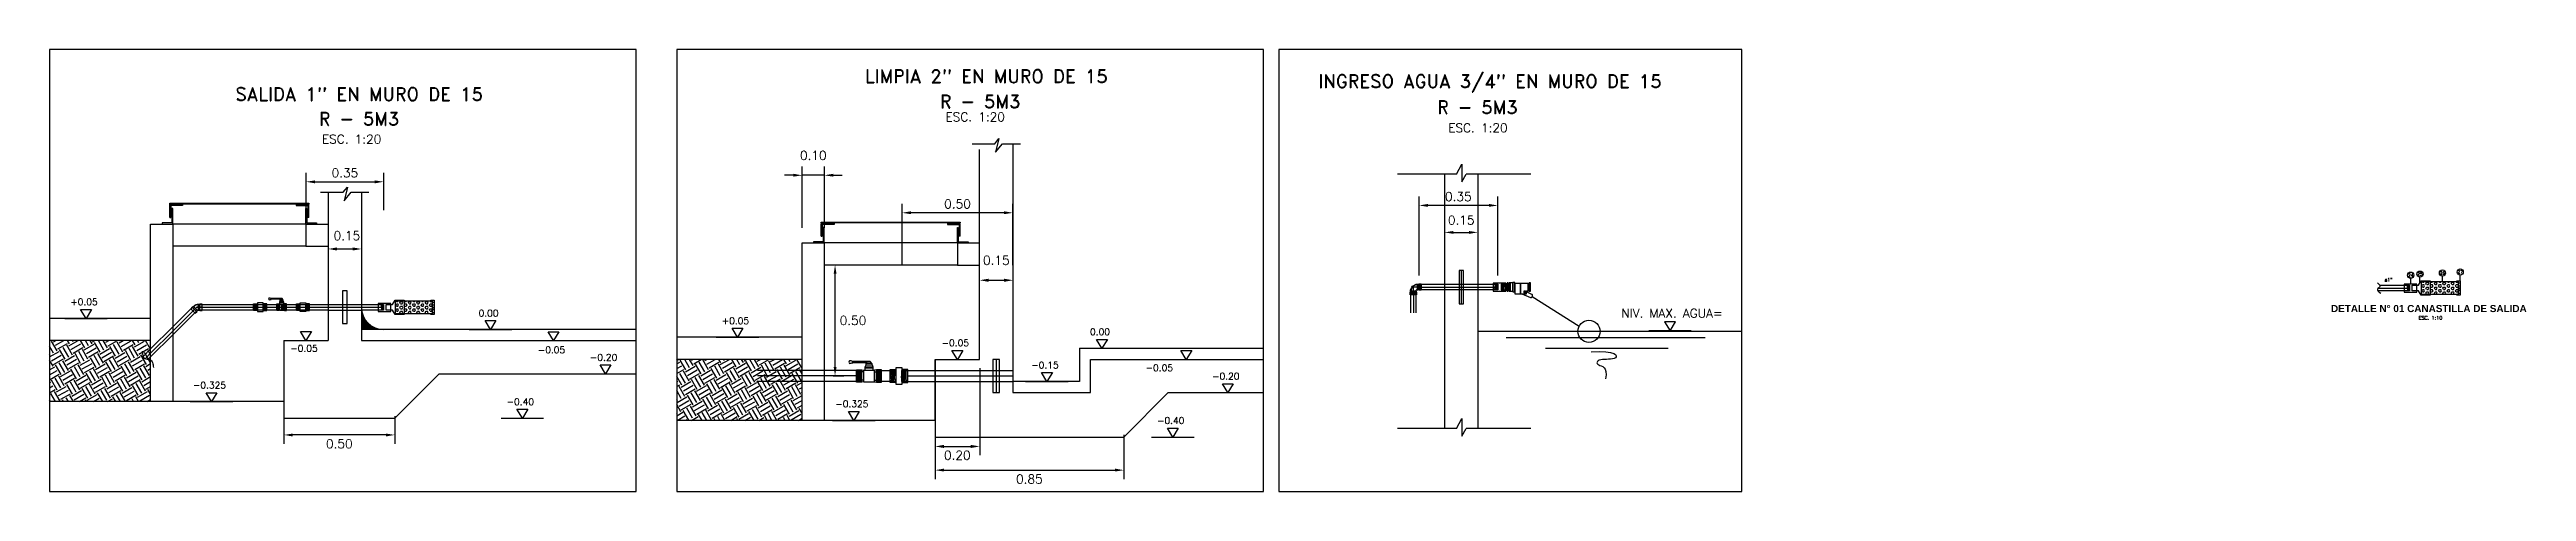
# Model space of a CAD drawing. Header units: metres. Extents: x -90 to 2507, y -28 to 972.
# Drawn here: x 143.67 to 154.84, y 183.09 to 185.08 of the extents above; entities that cross this region are included whole.
import ezdxf
from ezdxf.enums import TextEntityAlignment as Align

# ---------------------------------------------------------------- set-up
doc = ezdxf.new("R2010")
doc.units = ezdxf.units.M
for name, pattern in [('CENTER', [50.8, 31.75, -6.35, 6.35, -6.35]), ('DASHED', [19.05, 12.7, -6.35]), ('HIDDEN', [9.525, 6.35, -3.175])]:
    doc.linetypes.add(name, pattern=pattern)
for name, color, linetype in [('A-MURO', 6, 'Continuous'), ('A-NIVELES', 7, 'Continuous'), ('A-PISO', 9, 'Continuous'), ('A-PUERTA', 2, 'Continuous'), ('G-achurado', 9, 'Continuous'), ('G-acotado', 8, 'Continuous'), ('G-ejes', 9, 'CENTER'), ('G-textos-notas', 7, 'Continuous'), ('G-textos-subtitulo', 3, 'Continuous'), ('G-textos-titulos', 4, 'Continuous'), ('S - VALVULA COMPUERTA', 2, 'Continuous'), ('S-TUBERIAS-NUEVAS', 3, 'Continuous')]:
    doc.layers.add(name, color=color, linetype=linetype)
doc.styles.add('01COTAS', font='romans.shx')
doc.styles.add('20-NOTAS', font='romans.shx', dxfattribs={"height": 0.04})
doc.styles.add('20-SUBTITULO', font='romand.shx', dxfattribs={"height": 0.06})
doc.styles.add('20-TITULO', font='arialbd.ttf', dxfattribs={"height": 0.08})
doc.styles.add('ROMANS', font='romans.shx')
doc.dimstyles.new('DIM-10-CORTE', dxfattribs={"dimscale": 0.01, "dimtxt": 2, "dimasz": 2, "dimexe": 2, "dimexo": 2, "dimgap": 1, "dimtad": 1, "dimtih": 1, "dimtoh": 1, "dimdsep": 46, "dimtxsty": '01COTAS', "dimcen": 25, "dimclrd": 256, "dimclre": 256, "dimclrt": 7, "dimadec": 0, "dimazin": 0, "dimtfac": 1, "dimtmove": 2, "dimatfit": 3, "dimfxl": 1, "dimtolj": 1, "dimtzin": 0, "dimarcsym": 0})
doc.dimstyles.new('DIM-20-CORTE', dxfattribs={"dimscale": 0.02, "dimtxt": 2, "dimasz": 2, "dimexe": 2, "dimexo": 2, "dimgap": 1, "dimtad": 2, "dimtih": 1, "dimtoh": 1, "dimzin": 1, "dimdsep": 46, "dimtxsty": '01COTAS', "dimcen": 25, "dimclrd": 9, "dimclre": 9, "dimclrt": 7, "dimadec": 0, "dimazin": 0, "dimtfac": 1, "dimtmove": 2, "dimatfit": 3, "dimfxl": 1, "dimtolj": 1, "dimtzin": 0, "dimarcsym": 0})
doc.dimstyles.new('DIM-20-PLANTA', dxfattribs={"dimscale": 0.02, "dimtxt": 2, "dimasz": 2, "dimexe": 2, "dimexo": 2, "dimgap": 1, "dimtad": 1, "dimzin": 1, "dimdsep": 46, "dimtxsty": '01COTAS', "dimcen": 25, "dimclrd": 9, "dimclre": 9, "dimclrt": 7, "dimadec": 0, "dimazin": 0, "dimtfac": 1, "dimtmove": 2, "dimatfit": 3, "dimfxl": 1, "dimtolj": 1, "dimtzin": 0, "dimarcsym": 0})
pattern_1 = [(85, (135.018273, 178.2136516), (-0.0047443772, 0.0004150792), [])]

msp = doc.modelspace()

# ---------------------------------------------------------------- texts
at = {"layer": 'G-textos-notas'}
for s, height, style, p in [('ESC. 1:20', 0.04, '20-NOTAS', (147.8457, 184.7791)), ('ESC. 1:20', 0.04, '20-NOTAS', (150.1114, 184.73)), ('ESC. 1:20', 0.04, '20-NOTAS', (145.0355, 184.679)), ('25', 0.0144, '01COTAS', (154.3567, 184.0707)), ('26', 0.0144, '01COTAS', (154.4583, 184.0755)), ('27', 0.0144, '01COTAS', (154.5383, 184.0802)), ('24', 0.0144, '01COTAS', (154.3153, 184.0659)), ('ESC. 1:10', 0.016, '20-NOTAS', (154.404, 183.8735))]:
    msp.add_text(s, height=height, dxfattribs=dict(at, style=style)).set_placement(p, align=Align.MIDDLE)
at = {"layer": 'G-textos-notas', "color": 7, "style": '01COTAS', "width": 0.9}
msp.add_text('ø1"', height=0.016, dxfattribs=at).set_placement((154.2323, 184.0373), align=Align.RIGHT)
at = {"layer": 'G-textos-subtitulo', "style": '20-SUBTITULO'}
for s, p in [('LIMPIA 2" EN MURO DE 15', (147.8956, 184.9623)), ('INGRESO AGUA 3/4" EN MURO DE 15', (150.1656, 184.9358)), ('SALIDA 1" EN MURO DE 15', (145.0693, 184.8824)), ('R - 5M3', (147.8685, 184.8491)), ('R - 5M3', (145.0693, 184.7706)), ('R - 5M3', (150.1096, 184.8226))]:
    msp.add_text(s, height=0.06, dxfattribs=at).set_placement(p, align=Align.MIDDLE)
at = {"layer": 'G-textos-titulos', "style": '20-TITULO'}
msp.add_text('DETALLE N° 01 CANASTILLA DE SALIDA ', height=0.032, dxfattribs=at).set_placement((154.4032, 183.9155), align=Align.MIDDLE)

# ---------------------------------------------------------------- blocks, each defined once
blk = doc.blocks.new('RESRV_CODO 45 PLANTA')
at = {"color": 8}
for p in [(0, 0), (0.16, 0.066)]:
    blk.add_line(p, (0.094, 0), dxfattribs=at)
for p, q in [((0.063, 0.05), (0.063, -0.05)), ((0.063, -0.05), (0.063, 0.05)), ((0.151, -0.013), (0.08, 0.057)), ((0.08, 0.057), (0.151, -0.013)), ((0.151, -0.013), (0.08, 0.057)), ((0.08, 0.057), (0.151, -0.013))]:
    blk.add_line(p, q)
at = {"lineweight": -2}
blk.add_lwpolyline([(0.063, -0.05, 0.198912), (0.151, -0.013), (0.173, 0), (0.2, 0.026), (0.12, 0.106), (0.093, 0.079), (0.08, 0.057, -0.198912), (0.063, 0.05), (0.037, 0.056), (0, 0.056), (0, -0.056), (0.037, -0.056)], format="xyb", close=True, dxfattribs=at)
at = {"color": 8}
for points in [[(0, 0.05), (0.037, 0.05), (0.063, 0.044, 0.198912), (0.085, 0.053), (0.098, 0.075), (0.124, 0.102)], [(0, -0.05), (0.037, -0.05), (0.063, -0.044, 0.198912), (0.146, -0.009), (0.169, 0.004), (0.195, 0.031)]]:
    blk.add_lwpolyline(points, format="xyb", dxfattribs=at)
at = {"lineweight": -2}
for points in [[(0.037, 0.056), (0.037, -0.056)], [(0.173, 0), (0.093, 0.079)]]:
    blk.add_lwpolyline(points, dxfattribs=at)
blk = doc.blocks.new('UNION UNIVERSAL 1pulg')
h = blk.add_hatch()
h.set_pattern_fill('ANSI31', color=8, scale=0.001023, angle=40)
h.set_pattern_definition([(85, (0.01669, 0.0090544), (-0.00323423, 0.00028296), [])])
h.paths.add_polyline_path([(-0.029, 0.013), (-0.013, 0.013), (-0.013, -0.013), (-0.029, -0.013)])
h = blk.add_hatch()
h.set_pattern_fill('ANSI31', color=8, scale=0.001023, angle=40)
h.set_pattern_definition([(85, (0.027971, 0.0090544), (-0.00323423, 0.00028296), [])])
h.paths.add_polyline_path([(0.03, 0.013), (0.013, 0.013), (0.013, -0.013), (0.03, -0.013)])
at = {"color": 3}
for points in [[(-0.013, -0.015), (-0.029, -0.015), (-0.029, 0.015), (-0.013, 0.015)], [(0.013, -0.015), (0.03, -0.015), (0.03, 0.015), (0.013, 0.015)]]:
    blk.add_lwpolyline(points, dxfattribs=at)
at = {"color": 8}
blk.add_lwpolyline([(-0.029, -0.013), (-0.013, -0.013), (-0.013, 0.013), (-0.029, 0.013)], dxfattribs=at)
at = {"color": 3}
blk.add_lwpolyline([(0.013, -0.02), (-0.013, -0.02), (-0.013, 0.02), (0.013, 0.02)], close=True, dxfattribs=at)
at = {"color": 8, "linetype": 'DASHED', "ltscale": 0.05}
blk.add_lwpolyline([(0.03, -0.013), (0.013, -0.013), (0.013, 0.013), (0.03, 0.013)], dxfattribs=at)
blk = doc.blocks.new('VALV ESF 1pulg ELEV')
h = blk.add_hatch()
h.set_pattern_fill('ANSI31', color=8, scale=0.000988916, angle=40)
h.set_pattern_definition([(85, (0.030135, 0.0088626), (-0.00312786, 0.00027365), [])])
h.paths.add_polyline_path([(-0.022, 0.013), (-0.012, 0.013), (-0.012, -0.012), (-0.022, -0.012)])
h = blk.add_hatch()
h.set_pattern_fill('ANSI31', color=8, scale=0.000988916, angle=40)
h.set_pattern_definition([(85, (0.0292365, 0.0088626), (-0.00312786, 0.00027365), [])])
h.paths.add_polyline_path([(0.022, 0.013), (0.013, 0.013), (0.013, -0.012), (0.022, -0.012)])
at = {"color": 3}
for p, q in [((-0.047, 0.036), (-0.047, 0.04)), ((0, 0.04), (-0.047, 0.04)), ((-0.047, 0.037), (-0.047, 0.037)), ((-0.004, 0.036), (-0.047, 0.036)), ((-0.022, 0.015), (-0.013, 0.015)), ((-0.022, -0.015), (-0.022, 0.015)), ((-0.013, 0.015), (-0.008, 0.013)), ((-0.008, 0.008), (-0.013, 0.008)), ((0.01, 0.023), (-0.01, 0.023)), ((-0.01, 0.021), (0.01, 0.021)), ((0.01, 0.021), (-0.01, 0.021)), ((0.006, 0.033), (-0.006, 0.033)), ((0.004, 0.036), (0.004, 0.036)), ((0.013, 0.015), (0.007, 0.013)), ((0.007, 0.008), (0.013, 0.008)), ((0.022, 0.015), (0.013, 0.015)), ((0.022, -0.015), (0.022, 0.015)), ((-0.013, -0.015), (-0.022, -0.015)), ((-0.008, -0.008), (-0.013, -0.008)), ((0.004, -0.013), (0.005, -0.013)), ((0.007, -0.008), (0.013, -0.008)), ((0.013, -0.015), (0.022, -0.015))]:
    blk.add_line(p, q, dxfattribs=at)
at = {"color": 8}
for points in [[(-0.022, -0.012), (-0.013, -0.012), (-0.013, 0.013), (-0.022, 0.013)], [(0, 0.013), (0, -0.013)], [(0.022, -0.012), (0.013, -0.012), (0.013, 0.013), (0.022, 0.013)]]:
    blk.add_lwpolyline(points, dxfattribs=at)
at = {"color": 3}
for points in [[(-0.022, 0.005), (-0.013, 0.005)], [(-0.008, -0.013), (-0.013, -0.015), (-0.013, 0.015)], [(-0.008, 0.013), (0.007, 0.013)], [(-0.008, -0.013), (-0.008, 0.013)], [(-0.006, 0.028), (-0.006, 0.033), (-0.004, 0.036), (0.004, 0.036), (0.006, 0.033), (0.006, 0.028)], [(0.007, -0.013), (0.013, -0.015), (0.013, 0.015)], [(0.007, -0.013), (0.007, 0.013)], [(0.022, 0.005), (0.013, 0.005)], [(-0.022, -0.005), (-0.013, -0.005)], [(-0.008, -0.013), (0.007, -0.013), (0.007, -0.013)], [(0.022, -0.005), (0.013, -0.005)]]:
    blk.add_lwpolyline(points, dxfattribs=at)
for points in [[(-0.013, -0.005), (-0.013, 0.015)], [(-0.008, 0.013), (0.007, 0.013)], [(0.007, 0.013), (-0.008, 0.013)]]:
    blk.add_lwpolyline(points)
blk.add_lwpolyline([(0.01, 0.014, -0.110129), (0.01, 0.015), (0.01, 0.021), (0.01, 0.023), (0.007, 0.028), (-0.008, 0.028), (-0.01, 0.023), (-0.01, 0.021), (-0.01, 0.015, -0.110129), (-0.01, 0.014)], format="xyb", dxfattribs=at)
for centre, radius, start, end in [((-0.054, 0.038), 0.00467, 124.3129, 235.6871), ((-0.06, 0.001), 0.0407, 71.4727, 84.4006), ((-0.06, 0.074), 0.0407, 275.5994, 288.5273), ((0, 0.036), 0.00366, 0.9999, 95.2879)]:
    blk.add_arc(centre, radius, start, end, dxfattribs=at)
blk = doc.blocks.new('*D323')
at = {"color": 9, "lineweight": -2, "transparency": 16777216}
blk.add_line((144.97, 184.184), (145.04, 184.184), dxfattribs=at)
at = {"color": 9, "transparency": 16777216}
for points in [[(144.97, 184.191), (144.97, 184.177), (144.93, 184.184)], [(145.04, 184.191), (145.04, 184.177), (145.08, 184.184)]]:
    blk.add_solid(points, dxfattribs=at)
at = {"layer": 'Defpoints', "color": 0, "transparency": 16777216}
for p in [(144.93, 184.184), (145.08, 184.184), (145.08, 184.184)]:
    blk.add_point(p, dxfattribs=at)
at = {"color": 7, "transparency": 16777216, "insert": (145.014, 184.244), "char_height": 0.04, "attachment_point": 5, "style": '01COTAS'}
blk.add_mtext('\\A1;0.15', dxfattribs=at)
blk = doc.blocks.new('NIVEL-CORTE')
at = {"color": 1}
blk.add_line((-4.79, 0), (4.79, 0), dxfattribs=at)
blk.add_lwpolyline([(0, 0), (-1.22, 2.01), (1.22, 2.01), (0, 0)])
at = {"style": 'ROMANS'}
blk.add_attdef('+1.50', text='', height=2, dxfattribs=at).set_placement((-0.45, 2.95), align=Align.CENTER)
blk = doc.blocks.new('*D324')
at = {"layer": 'Defpoints', "color": 0, "transparency": 16777216}
for p in [(145.18, 184.487), (145.18, 184.319), (144.83, 184.287)]:
    blk.add_point(p, dxfattribs=at)
at = {"layer": 'G-acotado', "color": 9, "lineweight": -2, "transparency": 16777216}
for p, q in [((144.83, 184.327), (144.83, 184.527)), ((145.18, 184.359), (145.18, 184.527)), ((144.87, 184.487), (145.14, 184.487))]:
    blk.add_line(p, q, dxfattribs=at)
at = {"layer": 'G-acotado', "color": 9, "transparency": 16777216}
for points in [[(144.87, 184.493), (144.87, 184.48), (144.83, 184.487)], [(145.14, 184.493), (145.14, 184.48), (145.18, 184.487)]]:
    blk.add_solid(points, dxfattribs=at)
at = {"layer": 'G-acotado', "color": 7, "transparency": 16777216, "insert": (145.005, 184.527), "char_height": 0.04, "attachment_point": 5, "style": '01COTAS'}
blk.add_mtext('\\A1;0.35', dxfattribs=at)
blk = doc.blocks.new('*D325')
at = {"layer": 'Defpoints', "color": 0, "transparency": 16777216}
for p in [(144.73, 183.471), (145.23, 183.471), (144.73, 183.346)]:
    blk.add_point(p, dxfattribs=at)
at = {"layer": 'G-acotado', "color": 9, "lineweight": -2, "transparency": 16777216}
for p, q in [((144.73, 183.431), (144.73, 183.306)), ((145.23, 183.431), (145.23, 183.306)), ((145.19, 183.346), (144.77, 183.346))]:
    blk.add_line(p, q, dxfattribs=at)
at = {"layer": 'G-acotado', "color": 9, "transparency": 16777216}
for points in [[(144.77, 183.352), (144.77, 183.339), (144.73, 183.346)], [(145.19, 183.352), (145.19, 183.339), (145.23, 183.346)]]:
    blk.add_solid(points, dxfattribs=at)
at = {"layer": 'G-acotado', "color": 7, "transparency": 16777216, "insert": (144.98, 183.306), "char_height": 0.04, "attachment_point": 5, "style": '01COTAS'}
blk.add_mtext('\\A1;0.50', dxfattribs=at)
blk = doc.blocks.new('*D326')
at = {"layer": 'Defpoints', "color": 0, "transparency": 16777216}
for p in [(147.866, 184.043), (148.016, 184.043), (148.016, 184.043)]:
    blk.add_point(p, dxfattribs=at)
at = {"layer": 'G-acotado', "color": 9, "lineweight": -2, "transparency": 16777216}
blk.add_line((147.906, 184.043), (147.976, 184.043), dxfattribs=at)
at = {"layer": 'G-acotado', "color": 9, "transparency": 16777216}
for points in [[(147.906, 184.05), (147.906, 184.036), (147.866, 184.043)], [(147.976, 184.05), (147.976, 184.036), (148.016, 184.043)]]:
    blk.add_solid(points, dxfattribs=at)
at = {"layer": 'G-acotado', "color": 7, "transparency": 16777216, "insert": (147.941, 184.133), "char_height": 0.04, "attachment_point": 5, "style": '01COTAS'}
blk.add_mtext('\\A1;0.15', dxfattribs=at)
blk = doc.blocks.new('*D327')
at = {"layer": 'Defpoints', "color": 0, "transparency": 16777216}
for p in [(147.866, 183.687), (147.665, 183.412), (147.866, 183.294)]:
    blk.add_point(p, dxfattribs=at)
at = {"layer": 'G-acotado', "color": 9, "lineweight": -2, "transparency": 16777216}
for p, q in [((147.866, 183.647), (147.866, 183.254)), ((147.665, 183.372), (147.665, 183.254)), ((147.705, 183.294), (147.826, 183.294))]:
    blk.add_line(p, q, dxfattribs=at)
at = {"layer": 'G-acotado', "color": 9, "transparency": 16777216}
for points in [[(147.705, 183.301), (147.705, 183.287), (147.665, 183.294)], [(147.826, 183.301), (147.826, 183.287), (147.866, 183.294)]]:
    blk.add_solid(points, dxfattribs=at)
at = {"layer": 'G-acotado', "color": 7, "transparency": 16777216, "insert": (147.765, 183.254), "char_height": 0.04, "attachment_point": 5, "style": '01COTAS'}
blk.add_mtext('\\A1;0.20', dxfattribs=at)
blk = doc.blocks.new('UNION UNIV 2PUL')
h = blk.add_hatch()
h.set_pattern_fill('ANSI31', color=8, scale=0.001974, angle=40)
h.set_pattern_definition([(85, (0.0084964, 0.017595), (-0.0062426, 0.00054616), [])])
h.paths.add_polyline_path([(-0.08, 0.025), (-0.054, 0.025), (-0.054, -0.025), (-0.08, -0.025)])
h = blk.add_hatch()
h.set_pattern_fill('ANSI31', color=8, scale=0.001974, angle=40)
h.set_pattern_definition([(85, (-0.004609, 0.017595), (-0.0062426, 0.00054616), [])])
h.paths.add_polyline_path([(-0.001, 0.025), (-0.029, 0.025), (-0.029, -0.025), (-0.001, -0.025)])
at = {"color": 3}
for points in [[(-0.053, -0.029), (-0.08, -0.029), (-0.08, 0.029), (-0.053, 0.029)], [(-0.027, -0.029), (0, -0.029), (0, 0.029), (-0.027, 0.029)]]:
    blk.add_lwpolyline(points, dxfattribs=at)
at = {"color": 8}
blk.add_lwpolyline([(-0.08, -0.025), (-0.053, -0.025), (-0.053, 0.025), (-0.08, 0.025)], dxfattribs=at)
at = {"color": 3}
blk.add_lwpolyline([(-0.027, -0.038), (-0.053, -0.038), (-0.053, 0.038), (-0.027, 0.038)], close=True, dxfattribs=at)
at = {"color": 8, "linetype": 'DASHED', "ltscale": 0.05}
blk.add_lwpolyline([(0, -0.025), (-0.027, -0.025), (-0.027, 0.025), (0, 0.025)], dxfattribs=at)
blk = doc.blocks.new('*D328')
at = {"layer": 'Defpoints', "color": 0, "transparency": 16777216}
for p in [(147.516, 184.347), (147.516, 184.071), (148.016, 184.071)]:
    blk.add_point(p, dxfattribs=at)
at = {"layer": 'G-acotado', "color": 9, "lineweight": -2, "transparency": 16777216}
for p, q in [((147.516, 184.111), (147.516, 184.387)), ((147.976, 184.347), (147.556, 184.347)), ((148.016, 184.111), (148.016, 184.387))]:
    blk.add_line(p, q, dxfattribs=at)
at = {"layer": 'G-acotado', "color": 9, "transparency": 16777216}
for points in [[(147.556, 184.354), (147.556, 184.341), (147.516, 184.347)], [(147.976, 184.354), (147.976, 184.341), (148.016, 184.347)]]:
    blk.add_solid(points, dxfattribs=at)
at = {"layer": 'G-acotado', "color": 7, "transparency": 16777216, "insert": (147.766, 184.387), "char_height": 0.04, "attachment_point": 5, "style": '01COTAS'}
blk.add_mtext('\\A1;0.50', dxfattribs=at)
blk = doc.blocks.new('*D329')
at = {"layer": 'Defpoints', "color": 0, "transparency": 16777216}
for p in [(147.665, 183.387), (148.516, 183.387), (148.516, 183.187)]:
    blk.add_point(p, dxfattribs=at)
at = {"layer": 'G-acotado', "color": 9, "lineweight": -2, "transparency": 16777216}
for p, q in [((147.665, 183.347), (147.665, 183.147)), ((148.516, 183.347), (148.516, 183.147)), ((147.705, 183.187), (148.476, 183.187))]:
    blk.add_line(p, q, dxfattribs=at)
at = {"layer": 'G-acotado', "color": 9, "transparency": 16777216}
for points in [[(147.705, 183.194), (147.705, 183.181), (147.665, 183.187)], [(148.476, 183.194), (148.476, 183.181), (148.516, 183.187)]]:
    blk.add_solid(points, dxfattribs=at)
at = {"layer": 'G-acotado', "color": 7, "transparency": 16777216, "insert": (148.09, 183.147), "char_height": 0.04, "attachment_point": 5, "style": '01COTAS'}
blk.add_mtext('\\A1;0.85', dxfattribs=at)
blk = doc.blocks.new('*D330')
at = {"layer": 'Defpoints', "color": 0, "transparency": 16777216}
for p in [(147.066, 184.516), (147.066, 184.239), (147.166, 184.239)]:
    blk.add_point(p, dxfattribs=at)
at = {"layer": 'G-acotado', "color": 9, "lineweight": -2, "transparency": 16777216}
for p, q in [((147.066, 184.279), (147.066, 184.556)), ((147.166, 184.279), (147.166, 184.556)), ((147.026, 184.516), (146.986, 184.516)), ((147.166, 184.516), (147.066, 184.516)), ((147.206, 184.516), (147.246, 184.516))]:
    blk.add_line(p, q, dxfattribs=at)
at = {"layer": 'G-acotado', "color": 9, "transparency": 16777216}
for points in [[(147.026, 184.523), (147.026, 184.51), (147.066, 184.516)], [(147.206, 184.523), (147.206, 184.51), (147.166, 184.516)]]:
    blk.add_solid(points, dxfattribs=at)
at = {"layer": 'G-acotado', "color": 7, "transparency": 16777216, "insert": (147.116, 184.606), "char_height": 0.04, "attachment_point": 5, "style": '01COTAS'}
blk.add_mtext('\\A1;0.10', dxfattribs=at)
blk = doc.blocks.new('*D548')
at = {"layer": 'Defpoints', "color": 0, "transparency": 16777216}
for p in [(147.166, 184.112), (147.214, 184.112), (147.166, 183.612)]:
    blk.add_point(p, dxfattribs=at)
at = {"layer": 'G-acotado', "color": 9, "lineweight": -2, "transparency": 16777216}
for p, q in [((147.206, 184.112), (147.254, 184.112)), ((147.214, 183.652), (147.214, 184.072)), ((147.206, 183.612), (147.254, 183.612))]:
    blk.add_line(p, q, dxfattribs=at)
at = {"layer": 'G-acotado', "color": 9, "transparency": 16777216}
for points in [[(147.208, 184.072), (147.221, 184.072), (147.214, 184.112)], [(147.208, 183.652), (147.221, 183.652), (147.214, 183.612)]]:
    blk.add_solid(points, dxfattribs=at)
at = {"layer": 'G-acotado', "color": 7, "transparency": 16777216, "insert": (147.295, 183.862), "char_height": 0.04, "attachment_point": 5, "style": '01COTAS'}
blk.add_mtext('\\A1;0.50', dxfattribs=at)
blk = doc.blocks.new('codo1pulg')
at = {"color": 8}
for p in [(0.035, 0), (0, -0.035)]:
    blk.add_line(p, (0, 0), dxfattribs=at)
for p, q in [((0.019, -0.013), (0.019, 0.013)), ((0.019, 0.013), (0.019, -0.013)), ((-0.013, -0.019), (0.013, -0.019)), ((0.013, -0.019), (-0.013, -0.019)), ((-0.013, -0.019), (0.013, -0.019))]:
    blk.add_line(p, q)
blk.add_lwpolyline([(0.025, -0.014), (0.019, -0.013, 0.414214), (0.013, -0.019), (0.014, -0.025), (0.014, -0.035), (-0.014, -0.035), (-0.014, -0.025), (-0.013, -0.019, -0.414214), (0.019, 0.013), (0.025, 0.014), (0.035, 0.014), (0.035, -0.014)], format="xyb", close=True)
for points in [[(0.035, 0.013), (0.025, 0.013), (0.019, 0.011, 0.414214), (-0.011, -0.019), (-0.013, -0.025), (-0.013, -0.035)], [(0.035, -0.013), (0.025, -0.013), (0.019, -0.011, 0.414214), (0.011, -0.019), (0.013, -0.025), (0.013, -0.035)]]:
    blk.add_lwpolyline(points, format="xyb")
for points in [[(0.025, -0.014), (0.025, 0.014)], [(-0.014, -0.025), (0.014, -0.025)]]:
    blk.add_lwpolyline(points)
blk = doc.blocks.new('VALV FLOT ACCES 1 PULG')
at = {"layer": 'S-TUBERIAS-NUEVAS'}
for points in [[(0.022, 0.013), (0, 0.013), (0, -0.013), (0.022, -0.013)], [(0.028, 0.015), (0.022, 0.015), (0.022, -0.015), (0.028, -0.015)], [(0.032, 0.019), (0.028, 0.019), (0.028, -0.019), (0.032, -0.019)], [(0.036, 0.012), (0.032, 0.012), (0.032, -0.012), (0.036, -0.012)], [(0.041, 0.019), (0.036, 0.019), (0.036, -0.019), (0.041, -0.019)], [(0.053, 0.019), (0.041, 0.019), (0.041, -0.019), (0.053, -0.019)], [(0.062, 0.021), (0.053, 0.021), (0.053, -0.021), (0.062, -0.021)], [(0.087, 0.016), (0.062, 0.016), (0.062, -0.03), (0.087, -0.03)], [(0.126, 0.016), (0.122, 0.016), (0.122, -0.017), (0.126, -0.017)], [(0.132, 0.019), (0.126, 0.019), (0.126, -0.019), (0.132, -0.019)], [(0.11, -0.018), (0.102, -0.018), (0.102, -0.026), (0.11, -0.026)]]:
    blk.add_lwpolyline(points, close=True, dxfattribs=at)
for points in [[(0.002, 0.013), (0.001, -0.013)], [(0.005, 0.013), (0.004, -0.013)], [(0.008, 0.013), (0.007, -0.013)], [(0.011, 0.013), (0.01, -0.013)], [(0.014, 0.013), (0.013, -0.013)], [(0.114, 0.016), (0.087, 0.016), (0.087, -0.03), (0.114, -0.03), (0.114, -0.017)], [(0.114, -0.017), (0.122, -0.017), (0.122, 0.016), (0.114, 0.016)]]:
    blk.add_lwpolyline(points, dxfattribs=at)
blk.add_lwpolyline([(0.094, -0.03), (0.132, -0.047, 0.414214), (0.139, -0.045), (0.141, -0.039, 0.414214), (0.139, -0.033), (0.114, -0.021)], format="xyb", dxfattribs=at)
blk = doc.blocks.new('*D507')
at = {"layer": 'Defpoints', "color": 0, "transparency": 16777216}
for p in [(149.846, 184.38), (149.846, 184.025), (150.201, 184.025)]:
    blk.add_point(p, dxfattribs=at)
at = {"layer": 'G-acotado', "color": 9, "lineweight": -2, "transparency": 16777216}
for p, q in [((149.846, 184.065), (149.846, 184.42)), ((150.201, 184.065), (150.201, 184.42)), ((150.161, 184.38), (149.886, 184.38))]:
    blk.add_line(p, q, dxfattribs=at)
at = {"layer": 'G-acotado', "color": 9, "transparency": 16777216}
for points in [[(149.886, 184.387), (149.886, 184.374), (149.846, 184.38)], [(150.161, 184.387), (150.161, 184.374), (150.201, 184.38)]]:
    blk.add_solid(points, dxfattribs=at)
at = {"layer": 'G-acotado', "color": 7, "transparency": 16777216, "insert": (150.023, 184.42), "char_height": 0.04, "attachment_point": 5, "style": '01COTAS'}
blk.add_mtext('\\A1;0.35', dxfattribs=at)
blk = doc.blocks.new('*D508')
at = {"layer": 'Defpoints', "color": 0, "transparency": 16777216}
for p in [(149.961, 184.259), (150.111, 184.259), (150.111, 184.259)]:
    blk.add_point(p, dxfattribs=at)
at = {"layer": 'G-acotado', "color": 9, "lineweight": -2, "transparency": 16777216}
blk.add_line((150.001, 184.259), (150.071, 184.259), dxfattribs=at)
at = {"layer": 'G-acotado', "color": 9, "transparency": 16777216}
for points in [[(150.001, 184.265), (150.001, 184.252), (149.961, 184.259)], [(150.071, 184.265), (150.071, 184.252), (150.111, 184.259)]]:
    blk.add_solid(points, dxfattribs=at)
at = {"layer": 'G-acotado', "color": 7, "transparency": 16777216, "insert": (150.036, 184.314), "char_height": 0.04, "attachment_point": 5, "style": '01COTAS'}
blk.add_mtext('\\A1;0.15', dxfattribs=at)
blk = doc.blocks.new('A$C0DF40056')
at = {"color": 8}
for p, q in [((0.043, 0.005), (0, 0.005)), ((0, 0.005), (0, 0)), ((0, 0), (0.048, 0)), ((0.034, 0.09), (0.034, 0.094)), ((0.034, 0.094), (0.661, 0.094)), ((0.661, 0.09), (0.034, 0.09)), ((0.034, 0.09), (0.034, 0.09)), ((0.034, 0.09), (0.034, 0.09)), ((0.034, 0.03), (0.034, 0.088)), ((0.034, 0.088), (0.092, 0.088)), ((0.034, 0.03), (0.039, 0.03)), ((0.092, 0.083), (0.039, 0.083)), ((0.039, 0.083), (0.039, 0.03)), ((0.048, 0.07), (0.043, 0.07)), ((0.043, 0.07), (0.043, 0.005)), ((0.048, 0), (0.048, 0.07)), ((0.092, 0.088), (0.092, 0.083)), ((0.661, 0.088), (0.604, 0.088)), ((0.604, 0.088), (0.604, 0.083)), ((0.604, 0.083), (0.656, 0.083)), ((0.636, 0.094), (0.661, 0.094)), ((0.648, 0), (0.648, 0.07)), ((0.648, 0.07), (0.652, 0.07)), ((0.695, 0), (0.648, 0)), ((0.652, 0.07), (0.652, 0.005)), ((0.652, 0.005), (0.696, 0.005)), ((0.656, 0.083), (0.656, 0.03)), ((0.661, 0.03), (0.656, 0.03)), ((0.661, 0.094), (0.661, 0.09)), ((0.661, 0.03), (0.661, 0.088)), ((0.696, 0.005), (0.696, 0))]:
    blk.add_line(p, q, dxfattribs=at)

# ---------------------------------------------------------------- dimensions: what is measured, and where the dimension line sits
dim = msp.add_linear_dim(base=(145.0798, 184.1842), p1=(144.9298, 184.1842), p2=(145.0798, 184.1842), dimstyle='DIM-20-PLANTA')
dim.commit()
dim.dimension.update_dxf_attribs({"geometry": '*D323', "text_midpoint": (145.0137, 184.2436), "dimtype": 160})
at = {"layer": 'G-acotado'}
for base, p1, p2, picture, middle in [((145.1798, 184.4866), (144.8298, 184.287), (145.1798, 184.3194), '*D324', (145.0048, 184.5266)), ((147.0655, 184.5163), (147.1655, 184.2385), (147.0655, 184.2385), '*D330', (147.1155, 184.6063)), ((147.5155, 184.3474), (148.0155, 184.0705), (147.5155, 184.0706), '*D328', (147.7655, 184.3874)), ((149.846, 184.3803), (150.2008, 184.0252), (149.846, 184.0252), '*D507', (150.0234, 184.4203)), ((148.0155, 184.0429), (147.8655, 184.0429), (148.0155, 184.0429), '*D326', (147.9405, 184.1329)), ((147.8655, 183.294), (147.6653, 183.4115), (147.8655, 183.6865), '*D327', (147.7654, 183.254)), ((144.7298, 183.3455), (145.2298, 183.4714), (144.7298, 183.4714), '*D325', (144.9798, 183.3055)), ((148.5155, 183.1872), (147.6653, 183.3865), (148.5155, 183.3865), '*D329', (148.0904, 183.1472))]:
    dim = msp.add_linear_dim(base=base, p1=p1, p2=p2, dimstyle='DIM-20-CORTE', dxfattribs=at)
    dim.commit()
    dim.dimension.update_dxf_attribs({"geometry": picture, "text_midpoint": middle})
dim = msp.add_linear_dim(base=(150.1115, 184.2588), p1=(149.9615, 184.2588), p2=(150.1115, 184.2588), dimstyle='DIM-20-CORTE', dxfattribs=at)
dim.commit()
dim.dimension.update_dxf_attribs({"geometry": '*D508', "text_midpoint": (150.0365, 184.3142), "dimtype": 160})
dim = msp.add_linear_dim(base=(147.2144, 184.1115), p1=(147.1655, 183.6115), p2=(147.1655, 184.1115), angle=90, dimstyle='DIM-20-CORTE', dxfattribs=at)
dim.commit()
dim.dimension.update_dxf_attribs({"geometry": '*D548', "text_midpoint": (147.2953, 183.8615)})

# ---------------------------------------------------------------- hatches: boundary and pattern name
h = msp.add_hatch()
h.set_pattern_fill('ANSI31', color=8, scale=0.001, angle=130)
h.set_pattern_definition([(175, (138.5314595, 160.77913), (-0.0002767195, -0.00316291817), [])])
h.paths.add_polyline_path([(149.8079, 183.9871), (149.8079, 183.9776), (149.8333, 183.9776), (149.8333, 183.9871)])
h = msp.add_hatch()
h.set_pattern_fill('ANSI31', color=8, scale=0.001, angle=40)
h.set_pattern_definition([(85, (126.6492475, 195.301139), (-0.00316291817, 0.0002767195), [])])
h.paths.add_polyline_path([(149.8555, 184.0252), (149.846, 184.0252), (149.846, 183.9998), (149.8555, 183.9998)])
h = msp.add_hatch()
h.set_pattern_fill('ANSI31', color=8, scale=0.001, angle=40)
h.set_pattern_definition([(85, (126.9833584, 195.301139), (-0.00316291817, 0.0002767195), [])])
h.paths.add_polyline_path([(150.2008, 184.0252), (150.1871, 184.0252), (150.1871, 183.9998), (150.2008, 183.9998)])
h = msp.add_hatch()
h.set_pattern_fill('ANSI31', color=8, scale=0.0015, angle=40)
h.set_pattern_definition(pattern_1)
h.paths.add_polyline_path([(147.3115, 183.6365), (147.3345, 183.6365), (147.3345, 183.5865), (147.3115, 183.5865)])
h = msp.add_hatch()
h.set_pattern_fill('ANSI31', color=8, scale=0.0015, angle=40)
h.set_pattern_definition(pattern_1)
h.paths.add_polyline_path([(147.424, 183.6365), (147.401, 183.6365), (147.401, 183.5865), (147.424, 183.5865)])
at = {"layer": 'G-achurado'}
h = msp.add_hatch(dxfattribs=at)
h.set_pattern_fill('HEX', color=256, scale=0.002)
h.set_pattern_definition([(0, (-92.329426, -235.801152), (0, 0.01099852263), [0.00635, -0.0127]), (120, (-92.329426, -235.801152), (-0.009525, -0.00549926132), [0.00635, -0.0127]), (60, (-92.323076, -235.801152), (-0.009525, 0.00549926132), [0.00635, -0.0127])])
h.paths.add_polyline_path([(154.3622, 183.9802), (154.3622, 184.0352), (154.5313, 184.0352), (154.5313, 183.9802)])
h = msp.add_hatch(color=256, dxfattribs=at)
h.dxf.hatch_style = 1
h.paths.add_polyline_path([(145.0798, 183.9211, 0.4142136), (145.1798, 183.8211), (145.0798, 183.8211)])
h = msp.add_hatch(dxfattribs=at)
h.set_pattern_fill('HEX', color=256, scale=0.002)
h.set_pattern_definition([(0, (-101.460069, -235.887838), (0, 0.01099852263), [0.00635, -0.0127]), (120, (-101.460069, -235.887838), (-0.009525, -0.00549926132), [0.00635, -0.0127]), (60, (-101.453719, -235.887838), (-0.009525, 0.00549926132), [0.00635, -0.0127])])
h.paths.add_polyline_path([(145.2316, 183.8936), (145.2316, 183.9486), (145.4007, 183.9486), (145.4007, 183.8936)])
h = msp.add_hatch(dxfattribs=at)
h.set_pattern_fill('EARTH', color=8, scale=0.008, angle=30)
h.set_pattern_definition([(30, (-10.02416, -18.06122), (0.018594091, 0.069394091), [0.0508, -0.0508]), (30, (-10.033687, -18.04472), (0.018594091, 0.069394091), [0.0508, -0.0508]), (30, (-10.04321, -18.028223), (0.018594091, 0.069394091), [0.0508, -0.0508]), (120, (-10.04089, -18.01955), (-0.069394091, 0.018594091), [0.0508, -0.0508]), (120, (-10.02439, -18.010024), (-0.069394091, 0.018594091), [0.0508, -0.0508]), (120, (-10.007893, -18.0005), (-0.069394091, 0.018594091), [0.0508, -0.0508])])
h.paths.add_polyline_path([(144.1298, 183.7714), (143.6741, 183.7714), (143.6741, 183.4964), (144.1298, 183.4964)])
h = msp.add_hatch(dxfattribs=at)
h.set_pattern_fill('EARTH', color=8, scale=0.008, angle=30)
h.set_pattern_definition([(30, (-7.08845, -18.14612), (0.018594091, 0.069394091), [0.0508, -0.0508]), (30, (-7.097974, -18.12962), (0.018594091, 0.069394091), [0.0508, -0.0508]), (30, (-7.1075, -18.113124), (0.018594091, 0.069394091), [0.0508, -0.0508]), (120, (-7.105175, -18.10445), (-0.069394091, 0.018594091), [0.0508, -0.0508]), (120, (-7.088677, -18.094925), (-0.069394091, 0.018594091), [0.0508, -0.0508]), (120, (-7.07218, -18.0854), (-0.069394091, 0.018594091), [0.0508, -0.0508])])
h.paths.add_polyline_path([(147.0655, 183.6865), (146.5004, 183.6865), (146.5004, 183.4115), (147.0655, 183.4115)])

# ---------------------------------------------------------------- linework, layer by layer
at = {"color": 8, "linetype": 'HIDDEN', "ltscale": 0.5}
for points in [[(144.8293, 184.2964), (144.2298, 184.2964)], [(144.8298, 184.1964), (144.2298, 184.1964)], [(147.7651, 184.2115), (147.1655, 184.2115)], [(147.7655, 184.1115), (147.1655, 184.1115)], [(145.0798, 183.8211), (145.0798, 183.7711), (146.3182, 183.7711)], [(148.0155, 183.5865), (148.0155, 183.5365), (148.3655, 183.5365), (148.3655, 183.6865)], [(148.3655, 183.6865), (149.1445, 183.6865)]]:
    msp.add_lwpolyline(points, dxfattribs=at)
at = {"color": 8, "linetype": 'HIDDEN', "ltscale": 0.4}
for points in [[(149.9615, 184.0252), (150.1115, 184.0252)], [(150.1115, 183.9998), (149.9615, 183.9998)], [(147.5425, 183.6365), (148.0155, 183.6365)], [(147.5425, 183.5865), (148.0155, 183.5865)]]:
    msp.add_lwpolyline(points, dxfattribs=at)
at = {"color": 8, "linetype": 'HIDDEN', "ltscale": 0.3}
for points in [[(144.9298, 183.9341), (145.0798, 183.9341)], [(144.9298, 183.9087), (145.0798, 183.9087)], [(144.1298, 183.7335), (144.2298, 183.8335)], [(144.2298, 183.7975), (144.1298, 183.6975)]]:
    msp.add_lwpolyline(points, dxfattribs=at)
at = {"color": 3}
for points in [[(147.3345, 183.6365), (146.864, 183.6365)], [(147.417, 183.6365), (147.4625, 183.6365)], [(147.3345, 183.5865), (146.864, 183.5865)], [(147.4625, 183.5865), (147.417, 183.5865)]]:
    msp.add_lwpolyline(points, dxfattribs=at)
msp.add_spline([(154.1658, 184.0317), (154.1766, 184.0149), (154.165, 184.0025), (154.18, 183.9845)], degree=3)
at = {"layer": 'A-MURO', "color": 1, "ltscale": 0.18}
for p, q in [((148.0155, 184.6579), (148.0155, 183.5865)), ((149.9615, 184.5213), (149.9615, 183.3754)), ((150.1115, 184.5213), (150.1115, 183.3754)), ((144.9298, 184.4396), (144.9298, 183.7714)), ((144.9298, 184.4396), (144.9298, 183.7714)), ((145.0798, 184.4396), (145.0798, 183.8211)), ((144.2298, 184.2964), (144.2298, 183.4964)), ((144.8298, 184.1964), (144.9298, 184.1964)), ((147.1655, 184.2115), (147.1655, 183.4115)), ((147.7655, 184.1115), (147.8655, 184.1115)), ((144.7296, 183.7714), (144.7296, 183.5461)), ((144.7296, 183.7714), (144.9298, 183.7714)), ((144.7296, 183.7714), (144.7296, 183.4961)), ((146.3182, 183.8211), (145.0798, 183.8211))]:
    msp.add_line(p, q, dxfattribs=at)
for points in [[(147.8315, 184.6579), (147.9336, 184.6579), (147.9529, 184.6813), (147.937, 184.62), (147.9687, 184.6579), (148.0494, 184.6579)], [(147.6653, 183.4115), (147.6653, 183.6865), (147.8655, 183.6865), (147.8655, 184.6323)], [(150.0149, 184.5213), (149.7488, 184.5213)], [(150.0149, 184.5213), (150.0393, 184.5664), (150.0393, 184.4868), (150.058, 184.5213)], [(150.3499, 184.5213), (150.058, 184.5213)], [(144.8958, 184.4396), (144.9979, 184.4396), (145.0172, 184.4631), (145.0013, 184.4017), (145.033, 184.4396), (145.1137, 184.4396)], [(144.1298, 183.4964), (144.1298, 184.2964), (144.2298, 184.2964)], [(144.8298, 184.2964), (144.9298, 184.2964)], [(144.8298, 184.2964), (144.8298, 184.1964)], [(147.0655, 183.4115), (147.0655, 184.2115), (147.1655, 184.2115)], [(147.7655, 184.2115), (147.8655, 184.2115)], [(147.7655, 184.2115), (147.7655, 184.1115)], [(144.1298, 183.8714), (143.6741, 183.8714)], [(144.1298, 183.7714), (143.6741, 183.7714)], [(144.7296, 183.7714), (144.7296, 183.4214), (145.2298, 183.4214), (145.4298, 183.6214), (146.3182, 183.6214)], [(147.0655, 183.7865), (146.5004, 183.7865)], [(147.0655, 183.6865), (146.5004, 183.6865)], [(147.6653, 183.6865), (147.6653, 183.3365), (148.5155, 183.3365), (148.7155, 183.5365), (149.1445, 183.5365)], [(148.3155, 183.7365), (148.3155, 183.5865), (148.0155, 183.5865)], [(148.3155, 183.7365), (149.1445, 183.7365)], [(144.7296, 183.4961), (143.6741, 183.4961)], [(147.6653, 183.4115), (146.5004, 183.4115)], [(150.0149, 183.3754), (150.0393, 183.4205), (150.0393, 183.3409), (150.058, 183.3754)], [(150.0149, 183.3754), (149.7488, 183.3754)], [(150.3499, 183.3754), (150.058, 183.3754)]]:
    msp.add_lwpolyline(points, dxfattribs=at)
at = {"layer": 'A-PISO'}
for p, q in [((151.3012, 183.8118), (150.1115, 183.8118)), ((150.2389, 183.7855), (151.1348, 183.7855)), ((150.416, 183.7372), (150.9694, 183.7372))]:
    msp.add_line(p, q, dxfattribs=at)
msp.add_lwpolyline([(150.6224, 183.721), (150.6596, 183.722), (150.6882, 183.7206), (150.7091, 183.7174), (150.7233, 183.713), (150.7316, 183.7078), (150.7351, 183.7025), (150.7346, 183.6974), (150.731, 183.6932), (150.7253, 183.6902), (150.718, 183.6883), (150.7094, 183.6872), (150.7002, 183.6867), (150.6906, 183.6864), (150.6812, 183.6862), (150.6723, 183.6856), (150.6646, 183.6845), (150.6582, 183.6827), (150.6534, 183.6802), (150.65, 183.6772), (150.6482, 183.674), (150.6478, 183.6706), (150.6489, 183.6673), (150.6515, 183.6642), (150.6556, 183.6616), (150.6611, 183.6594), (150.6673, 183.657), (150.6738, 183.6538), (150.6798, 183.649), (150.6848, 183.6418), (150.688, 183.6316), (150.6888, 183.6175), (150.6866, 183.599)], dxfattribs=at)
at = {"layer": 'A-PUERTA'}
for points in [[(150.0365, 184.0875), (150.0365, 183.9375)], [(147.9405, 183.6865), (147.9405, 183.5365)]]:
    msp.add_lwpolyline(points, dxfattribs=at)
at = {"layer": 'G-achurado', "color": 8}
for points in [[(145.0798, 183.9211), (145.0798, 183.8211)], [(145.1798, 183.8211), (145.0798, 183.8211)]]:
    msp.add_lwpolyline(points, dxfattribs=at)
msp.add_arc((145.1798, 183.9211), 0.1, 180, 270, dxfattribs=at)
at = {"layer": 'G-ejes', "color": 8, "linetype": 'CENTER', "ltscale": 0.1}
for points in [[(149.8206, 183.9776), (149.8206, 183.8966)], [(149.8555, 184.0125), (149.9615, 184.0125)], [(149.9615, 184.0125), (150.1115, 184.0125)], [(144.2298, 183.8138), (144.3363, 183.9204)], [(144.3364, 183.9214), (144.9298, 183.9214)], [(144.9298, 183.9214), (145.0798, 183.9214)], [(145.0798, 183.9214), (145.1798, 183.9215)], [(144.1298, 183.7138), (144.2298, 183.8138)], [(147.3345, 183.6115), (146.864, 183.6115)], [(147.5425, 183.6115), (148.0155, 183.6115)]]:
    msp.add_lwpolyline(points, dxfattribs=at)
at = {"layer": 'G-ejes', "color": 8, "linetype": 'CENTER', "ltscale": 1.5}
for points in [[(150.1115, 184.0125), (150.2008, 184.0125)], [(154.1702, 184.0081), (154.3105, 184.0081)]]:
    msp.add_lwpolyline(points, dxfattribs=at)
at = {"layer": 'G-textos-notas', "color": 1}
for centre in [(154.3153, 184.0659), (154.3567, 184.0707), (154.4583, 184.0755), (154.5383, 184.0802)]:
    msp.add_circle(centre, 0.014, dxfattribs=at)
at = {"layer": 'S - VALVULA COMPUERTA', "ltscale": 0.18}
msp.add_lwpolyline([(150.3558, 183.9704), (150.5677, 183.8359)], dxfattribs=at)
msp.add_circle((150.6119, 183.8124), 0.05, dxfattribs=at)
at = {"layer": 'S-TUBERIAS-NUEVAS'}
for p, q in [((147.294, 183.6714), (147.294, 183.6774)), ((147.3703, 183.6774), (147.294, 183.6774)), ((147.294, 183.6728), (147.294, 183.6734)), ((147.3589, 183.6714), (147.294, 183.6714)), ((147.3115, 183.5831), (147.3115, 183.6399)), ((147.3115, 183.6399), (147.3345, 183.6399)), ((147.3345, 183.6399), (147.3435, 183.6374)), ((147.3435, 183.6303), (147.3345, 183.6303)), ((147.3864, 183.6519), (147.3491, 183.6519)), ((147.3491, 183.648), (147.3864, 183.648)), ((147.3864, 183.648), (147.3491, 183.648)), ((147.3804, 183.6675), (147.355, 183.6675)), ((147.3765, 183.6714), (147.3765, 183.6718)), ((147.401, 183.6399), (147.392, 183.6374)), ((147.392, 183.6303), (147.401, 183.6303)), ((147.424, 183.6399), (147.401, 183.6399)), ((147.424, 183.5831), (147.424, 183.6399)), ((147.3345, 183.5831), (147.3115, 183.5831)), ((147.3435, 183.5927), (147.3345, 183.5927)), ((147.392, 183.5927), (147.401, 183.5927)), ((147.401, 183.5831), (147.424, 183.5831))]:
    msp.add_line(p, q, dxfattribs=at)
at = {"layer": 'S-TUBERIAS-NUEVAS', "color": 1}
for points in [[(146.3182, 185.083), (143.6741, 185.083), (143.6741, 183.0911), (146.3182, 183.0911)], [(149.1445, 185.083), (146.5004, 185.083), (146.5004, 183.0911), (149.1445, 183.0911)], [(151.3012, 185.083), (149.2143, 185.083), (149.2143, 183.0911), (151.3012, 183.0911)]]:
    msp.add_lwpolyline(points, close=True, dxfattribs=at)
at = {"layer": 'S-TUBERIAS-NUEVAS'}
for points in [[(150.0465, 184.0875), (150.0264, 184.0875), (150.0264, 183.9375), (150.0464, 183.9375)], [(145.0148, 183.9954), (144.9948, 183.9954), (144.9948, 183.8474), (145.0148, 183.8474)], [(150.2365, 184.0302), (150.1801, 184.0302), (150.1801, 183.9937), (150.2365, 183.9937)], [(154.3427, 184.0257), (154.2864, 184.0257), (154.2864, 183.9892), (154.3427, 183.9892)], [(154.3622, 183.9752), (154.3497, 183.9948), (154.3225, 183.9948), (154.3225, 184.0207), (154.3497, 184.0207), (154.3622, 184.0402), (154.4022, 184.0402), (154.4022, 183.9752)], [(145.2121, 183.939), (145.1558, 183.939), (145.1558, 183.9025), (145.2121, 183.9025)], [(145.2316, 183.8886), (145.2191, 183.9081), (145.1918, 183.9081), (145.1918, 183.934), (145.2191, 183.934), (145.2316, 183.9536), (145.2716, 183.9536), (145.2716, 183.8886)], [(147.9255, 183.5365), (147.9555, 183.5365), (147.9555, 183.6865), (147.9255, 183.6865)]]:
    msp.add_lwpolyline(points, close=True, dxfattribs=at)
for points in [[(149.8079, 183.9776), (149.8079, 183.8966)], [(149.8333, 183.8966), (149.8333, 183.9776)], [(149.8555, 184.0252), (149.9615, 184.0252)], [(149.9615, 183.9998), (149.8555, 183.9998)], [(150.1111, 184.0252), (150.1801, 184.0252)], [(150.1801, 183.9998), (150.1115, 183.9998)], [(150.1801, 184.0252), (150.2008, 184.0252), (150.2008, 183.9998), (150.1801, 183.9998)], [(154.1759, 184.0208), (154.3105, 184.0207), (154.3105, 183.9953), (154.1667, 183.9954)], [(154.2992, 184.0207), (154.3005, 183.9953)], [(154.3023, 184.0207), (154.3036, 183.9953)], [(154.3054, 184.0207), (154.3066, 183.9953)], [(154.3084, 184.0207), (154.3097, 183.9953)], [(154.5313, 184.0352), (154.3622, 184.0352), (154.3622, 183.9802), (154.5313, 183.9802)], [(154.523, 184.0352), (154.523, 184.04), (154.5383, 184.04), (154.5383, 184.0077), (154.5383, 183.9755), (154.523, 183.9755), (154.523, 183.9802)], [(154.5313, 183.9802), (154.5313, 184.0352)], [(154.5313, 184.0308), (154.5383, 184.0308)], [(154.5313, 184.0183), (154.5383, 184.0183)], [(154.5313, 184.0085), (154.5383, 184.0085)], [(154.5313, 184.0047), (154.5383, 184.0047)], [(154.5313, 183.9972), (154.5383, 183.9972)], [(154.5313, 183.9846), (154.5383, 183.9846)], [(144.2294, 183.833), (144.3156, 183.9193)], [(144.3336, 183.9013), (144.2298, 183.7975)], [(144.3518, 183.9342), (144.9298, 183.9342)], [(144.9298, 183.9088), (144.3518, 183.9088)], [(145.0798, 183.9341), (145.1798, 183.934), (145.1798, 183.9086), (145.0798, 183.9087)], [(145.1686, 183.934), (145.1698, 183.9086)], [(145.1717, 183.934), (145.1729, 183.9086)], [(145.1747, 183.934), (145.176, 183.9086)], [(145.1778, 183.934), (145.1791, 183.9086)], [(145.4007, 183.9486), (145.2316, 183.9486), (145.2316, 183.8936), (145.4007, 183.8936)], [(145.3923, 183.9486), (145.3923, 183.9533), (145.4077, 183.9533), (145.4077, 183.9211), (145.4077, 183.8888), (145.3923, 183.8888), (145.3923, 183.8936)], [(145.4007, 183.8936), (145.4007, 183.9486)], [(145.4007, 183.9442), (145.4077, 183.9442)], [(145.4007, 183.9316), (145.4077, 183.9316)], [(145.4007, 183.9218), (145.4077, 183.9218)], [(145.4007, 183.918), (145.4077, 183.918)], [(145.4007, 183.9105), (145.4077, 183.9105)], [(145.4007, 183.8979), (145.4077, 183.8979)], [(144.0956, 183.6992), (144.1298, 183.7335)], [(144.1051, 183.6891), (144.1298, 183.7138)], [(144.1298, 183.6975), (144.1193, 183.687)], [(147.3115, 183.5865), (147.3345, 183.5865), (147.3345, 183.6365), (147.3115, 183.6365)], [(147.3435, 183.5857), (147.3345, 183.5831), (147.3345, 183.6399)], [(147.3435, 183.6374), (147.392, 183.6374)], [(147.3435, 183.5857), (147.3435, 183.6374)], [(147.355, 183.6597), (147.355, 183.6675), (147.3589, 183.6714), (147.3765, 183.6714), (147.3804, 183.6675), (147.3804, 183.6597)], [(147.392, 183.5857), (147.401, 183.5831), (147.401, 183.6399)], [(147.392, 183.5857), (147.392, 183.6374)], [(147.424, 183.5865), (147.401, 183.5865), (147.401, 183.6365), (147.424, 183.6365)], [(147.3115, 183.624), (147.3345, 183.624)], [(147.3115, 183.5989), (147.3345, 183.5989)], [(147.3435, 183.5855), (147.392, 183.5855)], [(147.424, 183.624), (147.401, 183.624)], [(147.424, 183.5989), (147.401, 183.5989)]]:
    msp.add_lwpolyline(points, dxfattribs=at)
msp.add_lwpolyline([(147.3866, 183.6374, -0.1101289), (147.3864, 183.6382), (147.3864, 183.648), (147.3864, 183.6519), (147.3824, 183.6597), (147.3531, 183.6597), (147.3491, 183.6519), (147.3491, 183.648), (147.3491, 183.6382, -0.1101289), (147.3488, 183.6374)], format="xyb", dxfattribs=at)
for centre, radius, start, end in [((147.2841, 183.6744), 0.00727, 124.31286, 235.68714), ((147.2738, 183.6174), 0.0633, 71.47268, 84.40064), ((147.2738, 183.7314), 0.0633, 275.59936, 288.52732), ((147.3708, 183.6717), 0.0057, 0.99993, 95.28794)]:
    msp.add_arc(centre, radius, start, end, dxfattribs=at)
msp.add_spline([(144.0917, 183.7235), (144.1028, 183.69), (144.1271, 183.6851), (144.1379, 183.6717), (144.1421, 183.6504)], degree=3, dxfattribs=at)

# ---------------------------------------------------------------- block references
for name, p in [('A$C0DF40056', (144.1818, 184.2964)), ('A$C0DF40056', (147.1175, 184.2115)), ('VALV ESF 1pulg ELEV', (144.7202, 183.9214)), ('UNION UNIVERSAL 1pulg', (144.8163, 183.9215))]:
    msp.add_blockref(name, p)
at = {"xscale": -1}
msp.add_blockref('UNION UNIVERSAL 1pulg', (144.624, 183.9215), dxfattribs=at)
at = {"layer": 'A-NIVELES'}
ref = msp.add_blockref('NIVEL-CORTE', (143.8384, 183.8714), dxfattribs=dict(at, xscale=0.02, yscale=0.02, zscale=0.02))
ref.add_attrib('+1.50', '+0.05', dxfattribs={"layer": '0', "height": 0.03, "style": 'ROMANS'}).set_placement((143.8294, 183.9305), align=Align.CENTER)
ref = msp.add_blockref('NIVEL-CORTE', (145.6616, 183.8211), dxfattribs=dict(at, xscale=0.02, yscale=0.02, zscale=0.02))
ref.add_attrib('+1.50', '0.00', dxfattribs={"layer": '0', "height": 0.03, "style": 'ROMANS'}).set_placement((145.6526, 183.8801), align=Align.CENTER)
ref = msp.add_blockref('NIVEL-CORTE', (146.7742, 183.7865), dxfattribs=dict(at, xscale=0.02, yscale=0.02, zscale=0.02))
ref.add_attrib('+1.50', '+0.05', dxfattribs={"layer": '0', "height": 0.03, "style": 'ROMANS'}).set_placement((146.7652, 183.8456), align=Align.CENTER)
ref = msp.add_blockref('NIVEL-CORTE', (150.9772, 183.8155), dxfattribs=dict(at, xscale=-0.02, yscale=0.02, zscale=0.02))
ref.add_attrib('+1.50', 'NIV. MAX. AGUA=', dxfattribs={"layer": '0', "height": 0.04, "style": 'ROMANS'}).set_placement((150.9862, 183.8746), align=Align.CENTER)
ref = msp.add_blockref('NIVEL-CORTE', (144.8297, 183.7714), dxfattribs=dict(at, xscale=0.02, yscale=0.02, zscale=0.02))
ref.add_attrib('+1.50', '-0.05', dxfattribs={"layer": '0', "height": 0.03, "style": 'ROMANS'}).set_placement((144.8207, 183.7212), align=Align.CENTER)
ref = msp.add_blockref('NIVEL-CORTE', (145.9452, 183.7711), dxfattribs=dict(at, xscale=0.02, yscale=0.02, zscale=0.02))
ref.add_attrib('+1.50', '-0.05', dxfattribs={"layer": '0', "height": 0.03, "style": 'ROMANS'}).set_placement((145.9362, 183.714), align=Align.CENTER)
ref = msp.add_blockref('NIVEL-CORTE', (147.7654, 183.6865), dxfattribs=dict(at, xscale=0.02, yscale=0.02, zscale=0.02))
ref.add_attrib('+1.50', '-0.05', dxfattribs={"layer": '0', "height": 0.03, "style": 'ROMANS'}).set_placement((147.7564, 183.7456), align=Align.CENTER)
ref = msp.add_blockref('NIVEL-CORTE', (148.417, 183.7365), dxfattribs=dict(at, xscale=0.02, yscale=0.02, zscale=0.02))
ref.add_attrib('+1.50', '0.00', dxfattribs={"layer": '0', "height": 0.03, "style": 'ROMANS'}).set_placement((148.408, 183.7956), align=Align.CENTER)
ref = msp.add_blockref('NIVEL-CORTE', (146.1798, 183.6214), dxfattribs=dict(at, xscale=0.02, yscale=0.02, zscale=0.02))
ref.add_attrib('+1.50', '-0.20', dxfattribs={"layer": '0', "height": 0.03, "style": 'ROMANS'}).set_placement((146.1708, 183.6805), align=Align.CENTER)
ref = msp.add_blockref('NIVEL-CORTE', (148.169, 183.5865), dxfattribs=dict(at, xscale=0.02, yscale=0.02, zscale=0.02))
ref.add_attrib('+1.50', '-0.15', dxfattribs={"layer": '0', "height": 0.03, "style": 'ROMANS'}).set_placement((148.16, 183.6456), align=Align.CENTER)
ref = msp.add_blockref('NIVEL-CORTE', (148.7971, 183.6865), dxfattribs=dict(at, xscale=0.02, yscale=0.02, zscale=0.02))
ref.add_attrib('+1.50', '-0.05', dxfattribs={"layer": '0', "height": 0.03, "style": 'ROMANS'}).set_placement((148.6757, 183.6332), align=Align.CENTER)
ref = msp.add_blockref('NIVEL-CORTE', (144.4038, 183.4961), dxfattribs=dict(at, xscale=0.02, yscale=0.02, zscale=0.02))
ref.add_attrib('+1.50', '-0.325', dxfattribs={"layer": '0', "height": 0.03, "style": 'ROMANS'}).set_placement((144.3948, 183.5551), align=Align.CENTER)
ref = msp.add_blockref('NIVEL-CORTE', (148.9841, 183.5365), dxfattribs=dict(at, xscale=0.02, yscale=0.02, zscale=0.02))
ref.add_attrib('+1.50', '-0.20', dxfattribs={"layer": '0', "height": 0.03, "style": 'ROMANS'}).set_placement((148.9751, 183.5956), align=Align.CENTER)
ref = msp.add_blockref('NIVEL-CORTE', (145.805, 183.4214), dxfattribs=dict(at, xscale=0.02, yscale=0.02, zscale=0.02))
ref.add_attrib('+1.50', '-0.40', dxfattribs={"layer": '0', "height": 0.03, "style": 'ROMANS'}).set_placement((145.796, 183.4805), align=Align.CENTER)
ref = msp.add_blockref('NIVEL-CORTE', (147.2991, 183.4115), dxfattribs=dict(at, xscale=0.02, yscale=0.02, zscale=0.02))
ref.add_attrib('+1.50', '-0.325', dxfattribs={"layer": '0', "height": 0.03, "style": 'ROMANS'}).set_placement((147.2901, 183.4706), align=Align.CENTER)
ref = msp.add_blockref('NIVEL-CORTE', (148.7361, 183.3365), dxfattribs=dict(at, xscale=0.02, yscale=0.02, zscale=0.02))
ref.add_attrib('+1.50', '-0.40', dxfattribs={"layer": '0', "height": 0.03, "style": 'ROMANS'}).set_placement((148.7271, 183.3956), align=Align.CENTER)
at = {"layer": 'S-TUBERIAS-NUEVAS'}
for name, p in [('codo1pulg', (149.8206, 184.0125)), ('VALV FLOT ACCES 1 PULG', (150.2158, 184.0125)), ('UNION UNIV 2PUL', (147.5425, 183.6115))]:
    msp.add_blockref(name, p, dxfattribs=at)
at = {"layer": 'S-TUBERIAS-NUEVAS', "xscale": 0.256367024578536, "yscale": 0.256367024578536, "zscale": 0.256367024578536, "rotation": 180}
msp.add_blockref('RESRV_CODO 45 PLANTA', (144.3614, 183.9214), dxfattribs=at)

msp.set_redraw_order([(e.dxf.handle, doc.entitydb.next_handle()) for e in msp.query("TEXT MTEXT ATTDEF DIMENSION ARC_DIMENSION")])  # texts and dimensions are drawn at this point

# ---------------------------------------------------------------- leaders
at = {"layer": 'G-acotado', "color": 5}
for points in [[(154.3153, 184.0257), (154.3153, 184.0519)], [(154.3567, 184.0305), (154.3567, 184.0567)], [(154.4583, 184.0352), (154.4583, 184.0615)], [(154.5383, 184.04), (154.5383, 184.0662)]]:
    msp.add_leader(points, dimstyle='DIM-10-CORTE', override={"dimscale": 0.004}, dxfattribs=at)

doc.saveas('drawing.dxf')
